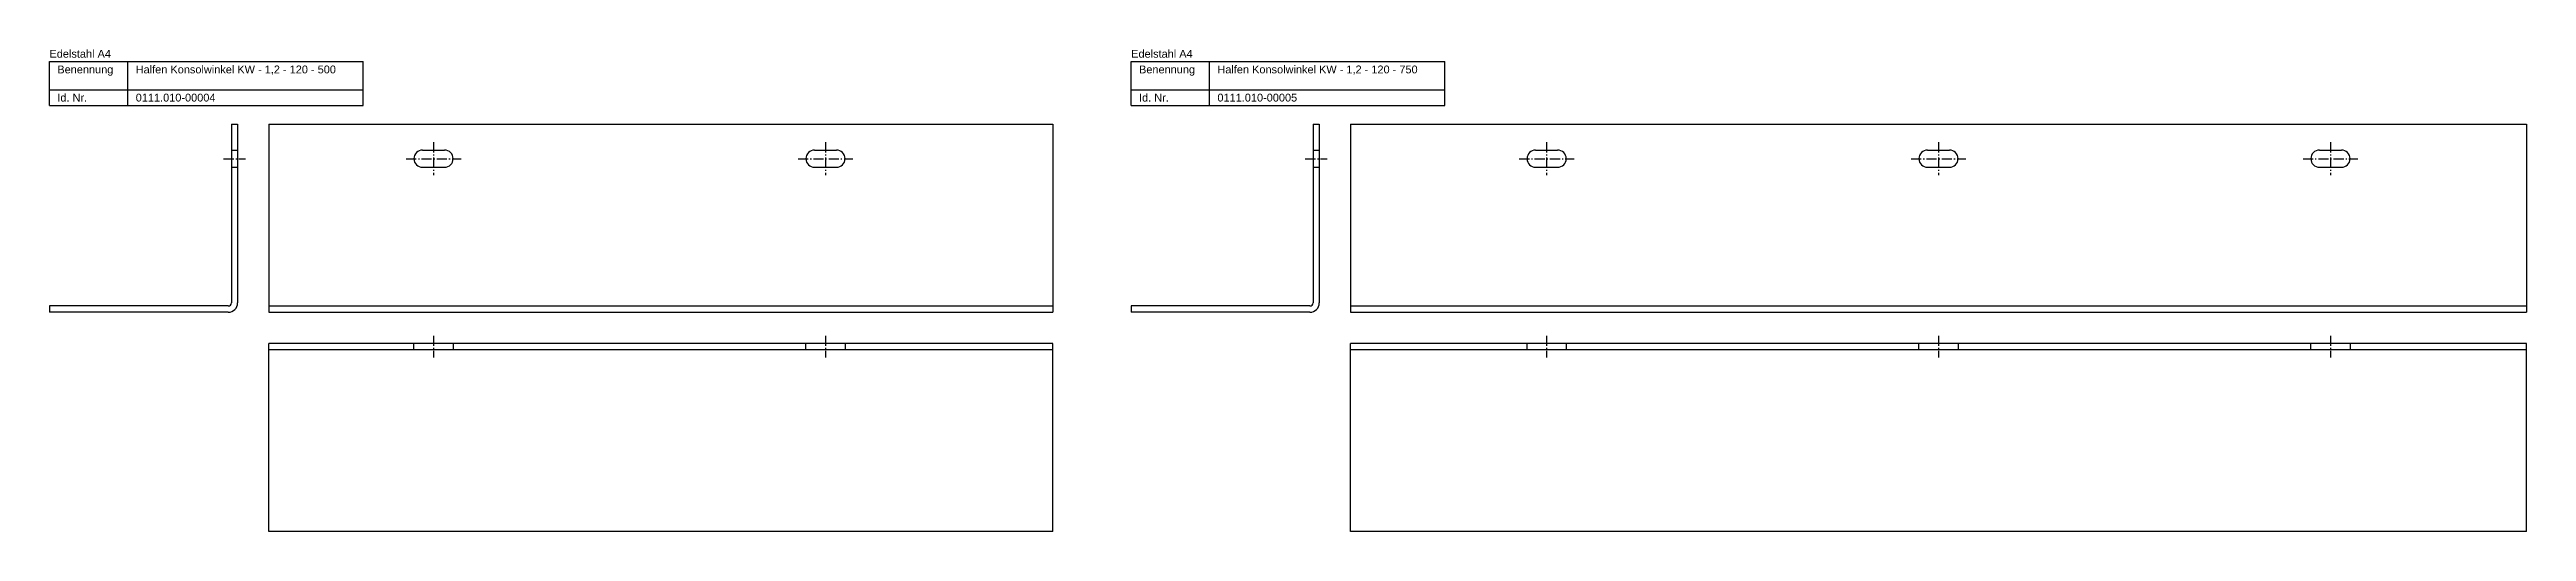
# Model space of a CAD drawing. Header units: millimetres. Extents: x 473 to 3243, y -1069 to 869.
# Drawn here: x 473 to 2053, y 251 to 559 of the extents above; entities that cross this region are included whole.
import ezdxf

# ---------------------------------------------------------------- set-up
doc = ezdxf.new("R2010")
doc.units = ezdxf.units.MM
doc.linetypes.add('MITTELLINIE', pattern=[0.977, 0.65, -0.13, 0.067, -0.13])
doc.linetypes.add('VERDECKT', pattern=[9.525, 6.35, -3.175])
doc.layers.add('HALFEN-KONSOLANKER', color=2, linetype='CONTINUOUS')
doc.styles.add('ARIAL50', font='ARIAL.TTF', dxfattribs={"height": 5})

msp = doc.modelspace()

# ---------------------------------------------------------------- texts
at = {"layer": 'HALFEN-KONSOLANKER', "style": 'ARIAL50'}
for s, p in [('Edelstahl A4', (473.1, 553.3)), ('Edelstahl A4', (1163.1, 553.3)), ('Benennung', (478.1, 543.3)), ('Halfen Konsolwinkel KW - 1,2 - 120 - 500', (528.1, 543.3)), ('Benennung', (1168.1, 543.3)), ('Halfen Konsolwinkel KW - 1,2 - 120 - 750', (1218.1, 543.3)), ('Id. Nr.', (478.1, 525.3)), ('0111.010-00004', (528.1, 525.3)), ('Id. Nr.', (1168.1, 525.3)), ('0111.010-00005', (1218.1, 525.3))]:
    msp.add_text(s, height=5, dxfattribs=at).set_placement(p)

# ---------------------------------------------------------------- linework, layer by layer
at = {"layer": 'HALFEN-KONSOLANKER'}
for p, q in [((473.1, 550.8), (673.1, 550.8)), ((473.1, 522.8), (473.1, 550.8)), ((523.1, 522.8), (523.1, 550.8)), ((673.1, 522.8), (673.1, 550.8)), ((1163.1, 550.8), (1363.1, 550.8)), ((1163.1, 522.8), (1163.1, 550.8)), ((1213.1, 522.8), (1213.1, 550.8)), ((1363.1, 522.8), (1363.1, 550.8)), ((473.1, 532.8), (673.1, 532.8)), ((473.1, 522.8), (673.1, 522.8)), ((1163.1, 532.8), (1363.1, 532.8)), ((1163.1, 522.8), (1363.1, 522.8)), ((589.1, 510.8), (589.1, 396.8)), ((589.1, 510.8), (593.1, 510.8)), ((593.1, 510.8), (593.1, 396.8)), ((613.1, 510.8), (613.1, 390.8)), ((613.1, 510.8), (1113.1, 510.8)), ((1113.1, 510.8), (1113.1, 390.8)), ((1279.1, 510.8), (1279.1, 396.8)), ((1279.1, 510.8), (1283.1, 510.8)), ((1283.1, 510.8), (1283.1, 396.8)), ((1303.1, 510.8), (2053.1, 510.8)), ((1303.1, 510.8), (1303.1, 390.8)), ((2053.1, 510.8), (2053.1, 390.8)), ((711.1, 494.3), (725.1, 494.3)), ((961.1, 494.3), (975.1, 494.3)), ((1421.1, 494.3), (1435.1, 494.3)), ((1671.1, 494.3), (1685.1, 494.3)), ((1921.1, 494.3), (1935.1, 494.3)), ((711.1, 483.3), (725.1, 483.3)), ((961.1, 483.3), (975.1, 483.3)), ((1421.1, 483.3), (1435.1, 483.3)), ((1671.1, 483.3), (1685.1, 483.3)), ((1921.1, 483.3), (1935.1, 483.3)), ((587.1, 394.8), (473.1, 394.8)), ((473.1, 394.8), (473.1, 390.8)), ((587.1, 390.8), (473.1, 390.8)), ((613.1, 394.8), (1113.1, 394.8)), ((613.1, 390.8), (1113.1, 390.8)), ((1277.1, 394.8), (1163.1, 394.8)), ((1163.1, 394.8), (1163.1, 390.8)), ((1277.1, 390.8), (1163.1, 390.8)), ((1303.1, 394.8), (2053.1, 394.8)), ((1303.1, 390.8), (2053.1, 390.8)), ((1113.1, 370.8), (613.1, 370.8)), ((613.1, 250.8), (613.1, 370.8)), ((1113.1, 366.8), (613.1, 366.8)), ((1113.1, 250.8), (1113.1, 370.8)), ((2053.1, 370.8), (1303.1, 370.8)), ((1303.1, 250.8), (1303.1, 370.8)), ((2053.1, 366.8), (1303.1, 366.8)), ((2053.1, 250.8), (2053.1, 370.8)), ((1113.1, 250.8), (613.1, 250.8)), ((2053.1, 250.8), (1303.1, 250.8))]:
    msp.add_line(p, q, dxfattribs=at)
at = {"layer": 'HALFEN-KONSOLANKER', "color": 1, "linetype": 'VERDECKT'}
for p, q in [((589.1, 494.3), (593.1, 494.3)), ((1279.1, 494.3), (1283.1, 494.3)), ((589.1, 483.3), (593.1, 483.3)), ((1279.1, 483.3), (1283.1, 483.3)), ((705.6, 366.8), (705.6, 370.8)), ((730.6, 370.8), (730.6, 366.8)), ((955.6, 366.8), (955.6, 370.8)), ((980.6, 370.8), (980.6, 366.8)), ((1415.6, 366.8), (1415.6, 370.8)), ((1440.6, 370.8), (1440.6, 366.8)), ((1665.6, 366.8), (1665.6, 370.8)), ((1690.6, 370.8), (1690.6, 366.8)), ((1915.6, 366.8), (1915.6, 370.8)), ((1940.6, 370.8), (1940.6, 366.8))]:
    msp.add_line(p, q, dxfattribs=at)
at = {"layer": 'HALFEN-KONSOLANKER', "color": 1, "linetype": 'MITTELLINIE', "ltscale": 10}
for p, q in [((718.1, 499.3), (718.1, 478.3)), ((968.1, 499.3), (968.1, 478.3)), ((1428.1, 499.3), (1428.1, 478.3)), ((1678.1, 499.3), (1678.1, 478.3)), ((1928.1, 499.3), (1928.1, 478.3)), ((584.1, 488.8), (598.1, 488.8)), ((700.6, 488.8), (735.6, 488.8)), ((950.6, 488.8), (985.6, 488.8)), ((1274.1, 488.8), (1288.1, 488.8)), ((1410.6, 488.8), (1445.6, 488.8)), ((1660.6, 488.8), (1695.6, 488.8)), ((1910.6, 488.8), (1945.6, 488.8)), ((718.1, 375.8), (718.1, 361.8)), ((968.1, 375.8), (968.1, 361.8)), ((1428.1, 375.8), (1428.1, 361.8)), ((1678.1, 375.8), (1678.1, 361.8)), ((1928.1, 375.8), (1928.1, 361.8))]:
    msp.add_line(p, q, dxfattribs=at)
at = {"layer": 'HALFEN-KONSOLANKER'}
for centre, radius, start, end in [((711.1, 488.8), 5.5, 90, 270), ((725.1, 488.8), 5.5, 270, 90), ((961.1, 488.8), 5.5, 90, 270), ((975.1, 488.8), 5.5, 270, 90), ((1421.1, 488.8), 5.5, 90, 270), ((1435.1, 488.8), 5.5, 270, 90), ((1671.1, 488.8), 5.5, 90, 270), ((1685.1, 488.8), 5.5, 270, 90), ((1921.1, 488.8), 5.5, 90, 270), ((1935.1, 488.8), 5.5, 270, 90), ((587.1, 396.8), 6, 270, 0), ((587.1, 396.8), 2, 270, 0), ((1277.1, 396.8), 6, 270, 0), ((1277.1, 396.8), 2, 270, 0)]:
    msp.add_arc(centre, radius, start, end, dxfattribs=at)

msp.set_redraw_order([(e.dxf.handle, doc.entitydb.next_handle()) for e in msp.query("TEXT MTEXT ATTDEF DIMENSION ARC_DIMENSION")])  # texts and dimensions are drawn at this point

doc.saveas('drawing.dxf')
